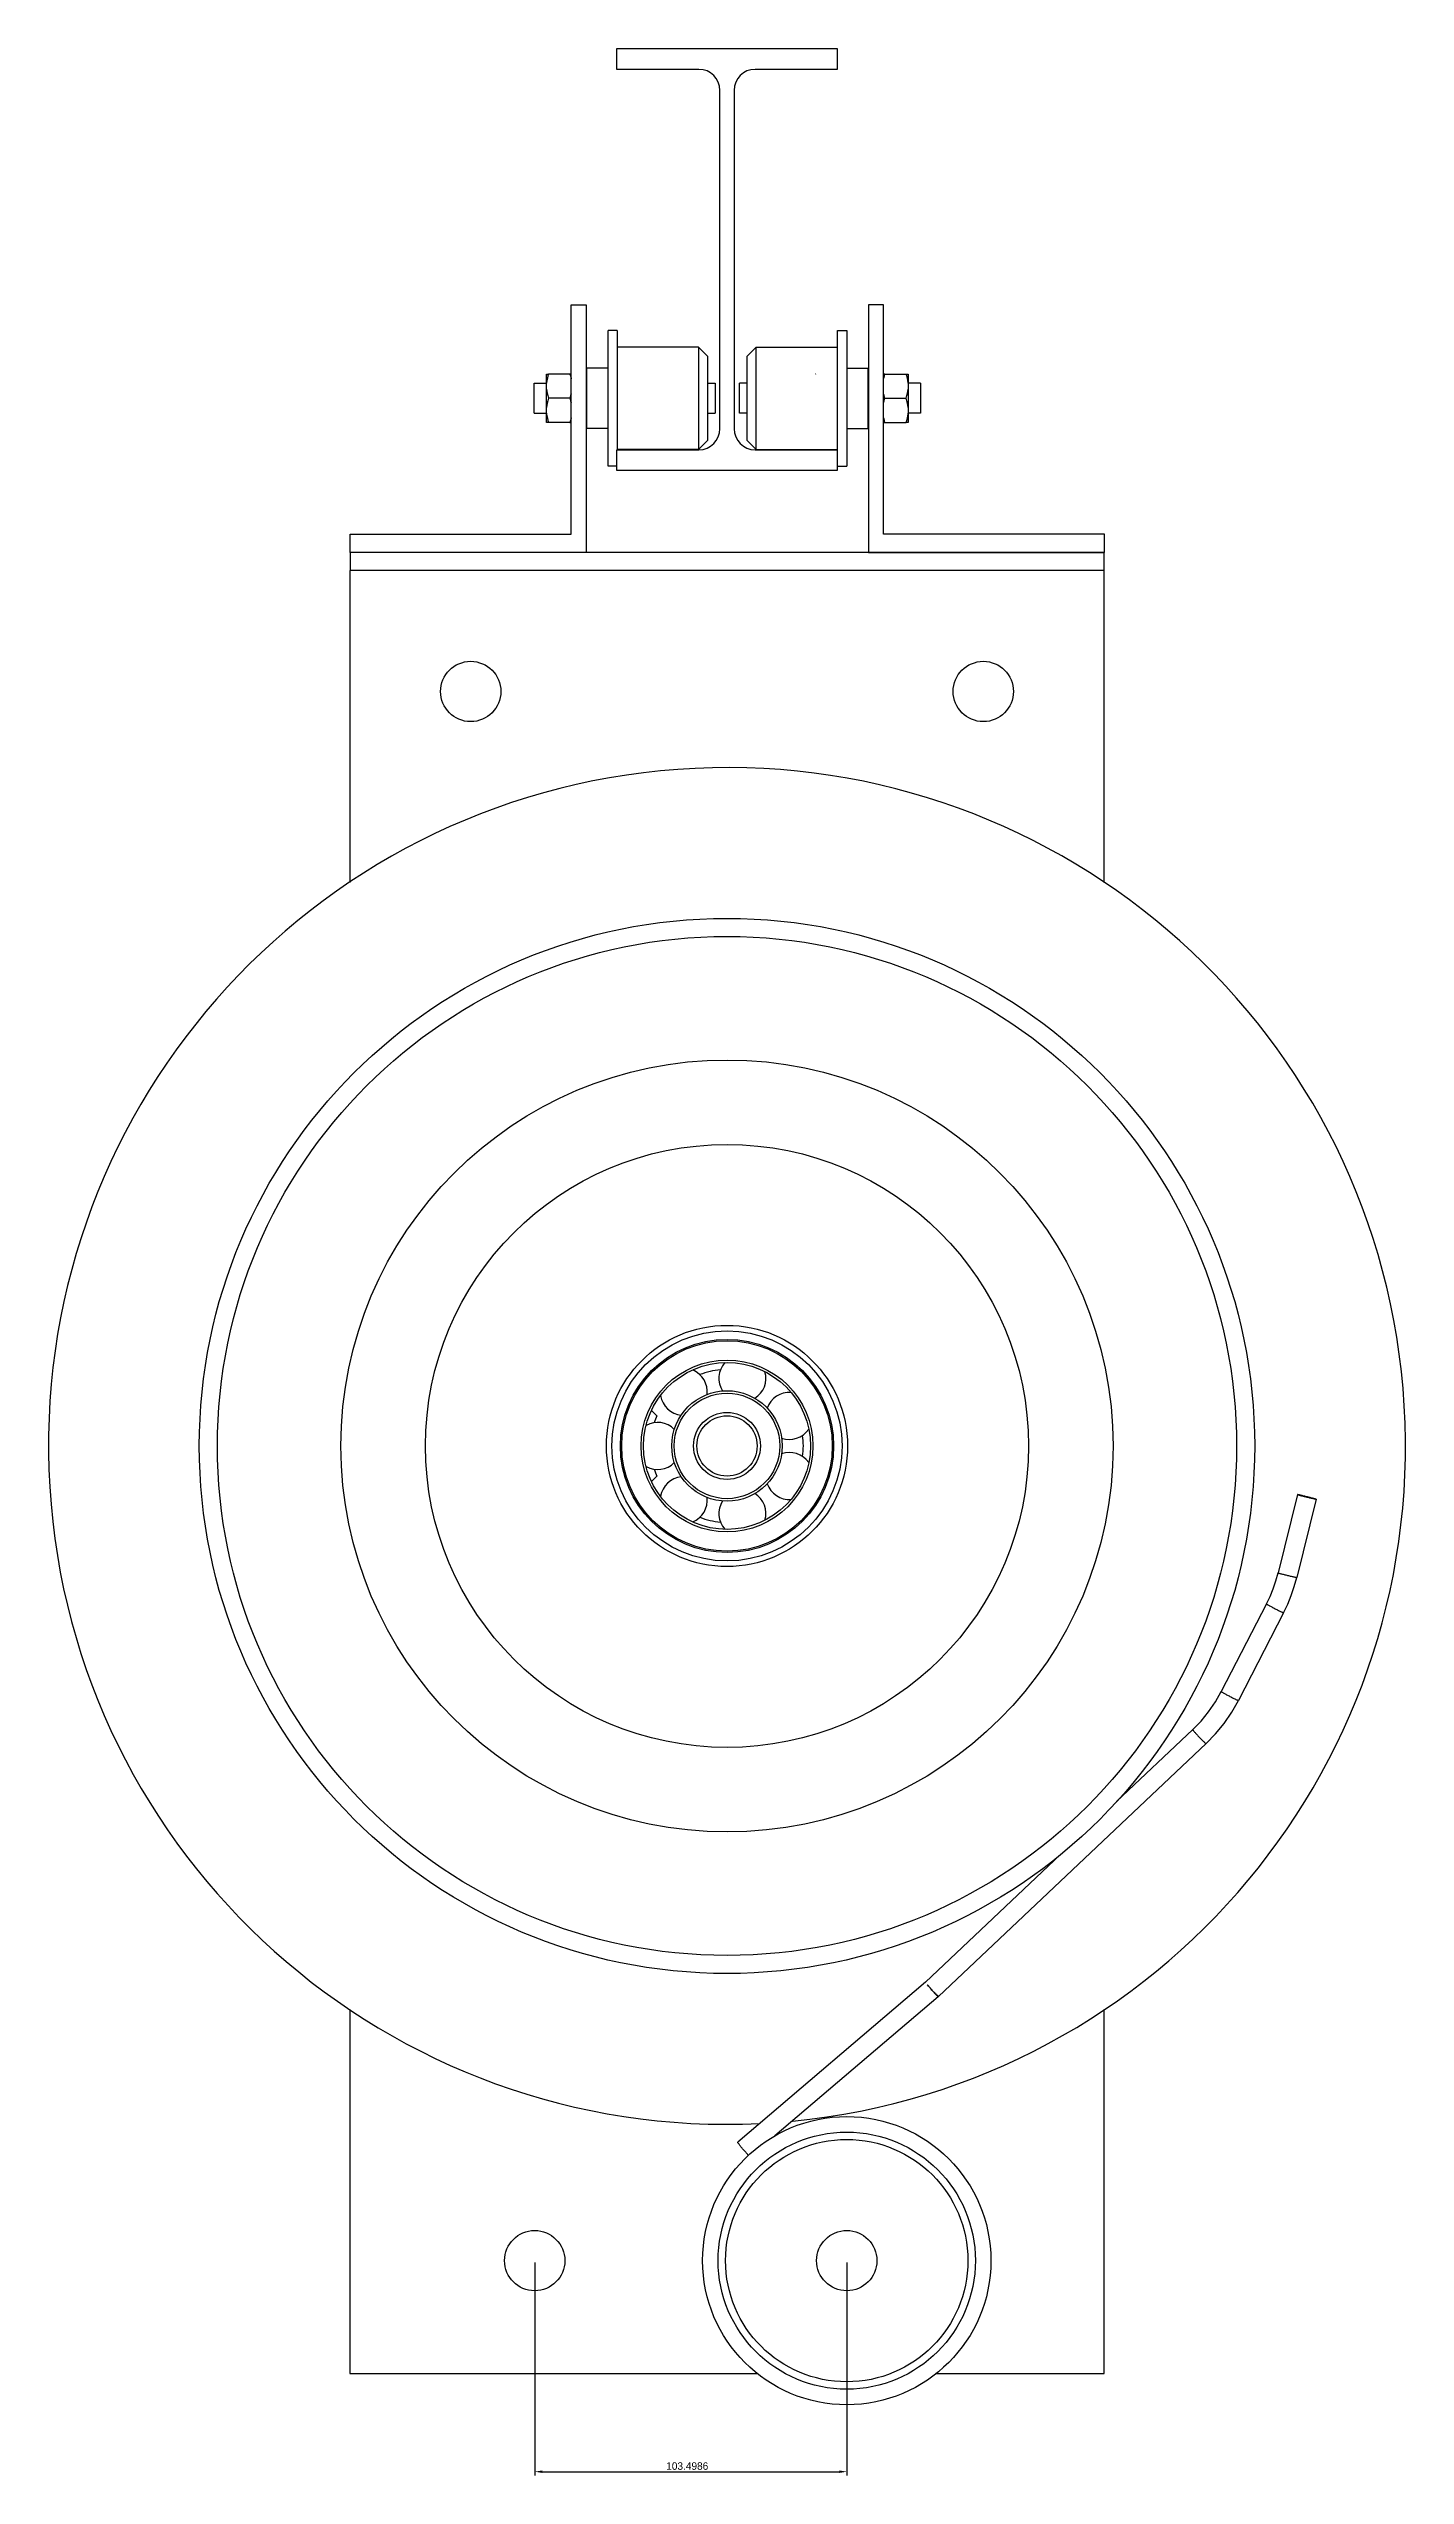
# Model space of a CAD drawing. Extents: x -8712 to 1826, y -2785 to 399.
# Drawn here: x -4995 to -4545, y -566 to 239 of the extents above; entities that cross this region are included whole.
import ezdxf

# ---------------------------------------------------------------- set-up
doc = ezdxf.new("R2010")
doc.units = 0
doc.layers.get('0').update_dxf_attribs({"linetype": 'CONTINUOUS'})
doc.layers.get('DEFPOINTS').update_dxf_attribs({"linetype": 'CONTINUOUS'})
doc.layers.add('DIMENSION', color=7, linetype='CONTINUOUS')
doc.dimstyles.new('ISO-25', dxfattribs={"dimtxt": 2.5, "dimasz": 2.5, "dimexe": 1.25, "dimexo": 0.625, "dimtad": 1, "dimcen": 2.5, "dimazin": 3, "dimtfac": 1, "dimtmove": 0, "dimatfit": 3})

msp = doc.modelspace()

# ---------------------------------------------------------------- blocks, each defined once
blk = doc.blocks.new('*D2')
at = {"layer": 'DEFPOINTS', "color": 0}
for p in [(-4833.560774, -494.670514), (-4730.06222, -494.670514), (-4730.06222, -564.670514)]:
    blk.add_point(p, dxfattribs=at)
at = {"layer": 'DIMENSION', "color": 0}
for p, q in [((-4833.560774, -495.295514), (-4833.560774, -565.920514)), ((-4730.06222, -495.295514), (-4730.06222, -565.920514)), ((-4831.060774, -564.670514), (-4732.56222, -564.670514))]:
    blk.add_line(p, q, dxfattribs=at)
for points in [[(-4831.060774, -564.253847), (-4831.060774, -565.087181), (-4833.560774, -564.670514)], [(-4732.56222, -565.087181), (-4732.56222, -564.253847), (-4730.06222, -564.670514)]]:
    blk.add_solid(points, dxfattribs=at)
at = {"layer": 'DIMENSION', "color": 0, "linetype": 'CONTINUOUS'}
blk.add_text('103.4986', height=2.5, dxfattribs=at).set_placement((-4789.936497, -564.045514))

# ---------------------------------------------------------------- dimensions: what is measured, and where the dimension line sits
at = {"layer": 'DIMENSION'}
dim = msp.add_linear_dim(base=(-4730.06222, -564.670514), p1=(-4833.560774, -494.670514), p2=(-4730.06222, -494.670514), dimstyle='ISO-25', override={"dimlfac": 1, "dimsah": 1, "dimtolj": 1}, dxfattribs=at)
dim.commit()
dim.dimension.update_dxf_attribs({"geometry": '*D2', "text_midpoint": (-4781.811497, -562.795514)})

# ---------------------------------------------------------------- linework, layer by layer
at = {"color": 1}
for p, q in [((-4806.279032, 239.083964), (-4733.279032, 239.083964)), ((-4806.279032, 232.183964), (-4806.279032, 239.083964)), ((-4733.279032, 239.083964), (-4733.279032, 232.183964)), ((-4779.129032, 232.183964), (-4806.279032, 232.183964)), ((-4733.279032, 232.183964), (-4760.429032, 232.183964)), ((-4772.129032, 112.983964), (-4772.129032, 225.183964)), ((-4767.429032, 225.183964), (-4767.429032, 112.983964)), ((-4821.474561, 154.084363), (-4816.474561, 154.084363)), ((-4821.474561, 77.96319), (-4821.474561, 154.084363)), ((-4816.474561, 154.084363), (-4816.474561, 71.96319)), ((-4722.837036, 154.084363), (-4722.837036, 71.96319)), ((-4717.837036, 154.084363), (-4722.837036, 154.084363)), ((-4717.837036, 77.96319), (-4717.837036, 154.084363)), ((-4809.228093, 100.584363), (-4809.228093, 145.584363)), ((-4806.228093, 145.584363), (-4809.228093, 145.584363)), ((-4806.228093, 145.584363), (-4806.228093, 105.983964)), ((-4733.083504, 100.584363), (-4733.083504, 145.584363)), ((-4733.083504, 145.584363), (-4730.083504, 145.584363)), ((-4730.083504, 145.584363), (-4730.083504, 100.584363)), ((-4779.228093, 140.084363), (-4806.228093, 140.084363)), ((-4779.228093, 140.084363), (-4779.228093, 106.084363)), ((-4779.228093, 140.084363), (-4776.228093, 137.084363)), ((-4776.228093, 137.084363), (-4776.228093, 109.084363)), ((-4760.083504, 140.084363), (-4763.083504, 137.084363)), ((-4763.083504, 109.084363), (-4763.083504, 137.084363)), ((-4760.083504, 106.084363), (-4760.083504, 140.084363)), ((-4760.083504, 140.084363), (-4733.083504, 140.084363)), ((-4829.628093, 131.084363), (-4828.959744, 131.084104)), ((-4829.628093, 128.066605), (-4829.628093, 131.084363)), ((-4829.511347, 128.940774), (-4829.611753, 128.228229)), ((-4829.358037, 129.691874), (-4829.511347, 128.940774)), ((-4829.142913, 130.501374), (-4829.358037, 129.691874)), ((-4828.959744, 131.084104), (-4829.142913, 130.501374)), ((-4821.896443, 131.084363), (-4828.959744, 131.084363)), ((-4821.474561, 131.084347), (-4821.896443, 131.084104)), ((-4821.896443, 131.084104), (-4821.713273, 130.501374)), ((-4821.713273, 130.501374), (-4821.49815, 129.691874)), ((-4821.49815, 129.691874), (-4821.474561, 129.576306)), ((-4816.228093, 113.084363), (-4816.228093, 133.084363)), ((-4809.228093, 133.084363), (-4816.228093, 133.084363)), ((-4740.343055, 131.159812), (-4740.404759, 131.098108)), ((-4740.343055, 131.159812), (-4740.348275, 131.154592)), ((-4740.343055, 131.159812), (-4740.348275, 131.154592)), ((-4740.343055, 131.159812), (-4740.348275, 131.154592)), ((-4730.083504, 133.084363), (-4723.083504, 133.084363)), ((-4723.083504, 133.084363), (-4723.083504, 113.084363)), ((-4717.415154, 131.084104), (-4717.837036, 131.084347)), ((-4717.837036, 129.576306), (-4717.813447, 129.691874)), ((-4717.813447, 129.691874), (-4717.598324, 130.501374)), ((-4717.598324, 130.501374), (-4717.415154, 131.084104)), ((-4717.415154, 131.084363), (-4710.351854, 131.084363)), ((-4710.351854, 131.084104), (-4709.683504, 131.084363)), ((-4710.168684, 130.501374), (-4710.351854, 131.084104)), ((-4709.953561, 129.691874), (-4710.168684, 130.501374)), ((-4709.80025, 128.940772), (-4709.953561, 129.691874)), ((-4709.699845, 128.228233), (-4709.80025, 128.940772)), ((-4709.683504, 131.084363), (-4709.683504, 128.066605)), ((-4833.718569, 118.084363), (-4833.718569, 128.084363)), ((-4833.718569, 128.084363), (-4829.628093, 128.084363)), ((-4829.611753, 128.228229), (-4829.628095, 128.066593)), ((-4829.628095, 126.102132), (-4829.550366, 125.46894)), ((-4829.628093, 126.102137), (-4829.628093, 128.06659)), ((-4829.628093, 120.066605), (-4829.628093, 126.102121)), ((-4829.550366, 125.46894), (-4829.41552, 124.732519)), ((-4829.41552, 121.436207), (-4829.550366, 120.699786)), ((-4829.41552, 124.732519), (-4829.22211, 123.945208)), ((-4829.222109, 122.22352), (-4829.41552, 121.436207)), ((-4829.22211, 123.945208), (-4828.959744, 123.084901)), ((-4828.959744, 123.083825), (-4829.222109, 122.22352)), ((-4828.959744, 123.084901), (-4828.959744, 123.083825)), ((-4821.896443, 123.084363), (-4828.959744, 123.084363)), ((-4821.634077, 123.945208), (-4821.896443, 123.084901)), ((-4821.896443, 123.084901), (-4821.896443, 123.083825)), ((-4821.896443, 123.083825), (-4821.634077, 122.22352)), ((-4821.474561, 124.594548), (-4821.634077, 123.945208)), ((-4821.634077, 122.22352), (-4821.474561, 121.574178)), ((-4816.474561, 128.084363), (-4816.228093, 128.084363)), ((-4776.228093, 128.084363), (-4773.718569, 128.084363)), ((-4773.718569, 128.084363), (-4773.718569, 118.084363)), ((-4765.593028, 118.084363), (-4765.593028, 128.084363)), ((-4763.083504, 128.084363), (-4765.593028, 128.084363)), ((-4722.837036, 128.084363), (-4723.083504, 128.084363)), ((-4717.67752, 123.945206), (-4717.837036, 124.594548)), ((-4717.837036, 121.574178), (-4717.67752, 122.223519)), ((-4717.415154, 123.084901), (-4717.67752, 123.945206)), ((-4717.67752, 122.223519), (-4717.415154, 123.083825)), ((-4717.415154, 123.083825), (-4717.415154, 123.084901)), ((-4717.415154, 123.084363), (-4710.351854, 123.084363)), ((-4710.351854, 123.084901), (-4710.089488, 123.945206)), ((-4710.351854, 123.083825), (-4710.351854, 123.084901)), ((-4710.089488, 122.223519), (-4710.351854, 123.083825)), ((-4710.089488, 123.945206), (-4709.896078, 124.732519)), ((-4709.896078, 121.436207), (-4710.089488, 122.223519)), ((-4709.896078, 124.732519), (-4709.761231, 125.46894)), ((-4709.761231, 120.699786), (-4709.896078, 121.436207)), ((-4709.761231, 125.46894), (-4709.683502, 126.102132)), ((-4709.683502, 128.066593), (-4709.699845, 128.228233)), ((-4705.593028, 128.084363), (-4709.683504, 128.084363)), ((-4709.683504, 128.06659), (-4709.683504, 126.102137)), ((-4709.683504, 126.102121), (-4709.683504, 120.066605)), ((-4705.593028, 128.084363), (-4705.593028, 118.084363)), ((-4833.718569, 118.084363), (-4829.628095, 118.084363)), ((-4829.550366, 120.699786), (-4829.628095, 120.066594)), ((-4829.628095, 118.102133), (-4829.611752, 117.940493)), ((-4829.628093, 118.102137), (-4829.628093, 120.06659)), ((-4829.628093, 115.084363), (-4829.628093, 118.102121)), ((-4828.959744, 115.084622), (-4829.628093, 115.084363)), ((-4829.611752, 117.940493), (-4829.511347, 117.227954)), ((-4829.511347, 117.227954), (-4829.358037, 116.476853)), ((-4829.358037, 116.476853), (-4829.142913, 115.667352)), ((-4829.142913, 115.667352), (-4828.959744, 115.084622)), ((-4821.896443, 115.084363), (-4828.959744, 115.084363)), ((-4821.896443, 115.084363), (-4828.959744, 115.084363)), ((-4821.896443, 115.084363), (-4828.959744, 115.084363)), ((-4821.896443, 115.084363), (-4828.959744, 115.084363)), ((-4821.713273, 115.667352), (-4821.896443, 115.084622)), ((-4821.896443, 115.084622), (-4821.474561, 115.084379)), ((-4821.49815, 116.476853), (-4821.713273, 115.667352)), ((-4821.474561, 116.592421), (-4821.49815, 116.476853)), ((-4816.474561, 118.084363), (-4816.228093, 118.084363)), ((-4809.228093, 113.084363), (-4816.228093, 113.084363)), ((-4776.228093, 118.084363), (-4773.718569, 118.084363)), ((-4763.083504, 118.084363), (-4765.593028, 118.084363)), ((-4730.083504, 113.084363), (-4723.083504, 113.084363)), ((-4722.837036, 118.084363), (-4723.083504, 118.084363)), ((-4717.813447, 116.476853), (-4717.837036, 116.592421)), ((-4717.837036, 115.084379), (-4717.415154, 115.084622)), ((-4717.598324, 115.667352), (-4717.813447, 116.476853)), ((-4717.415154, 115.084622), (-4717.598324, 115.667352)), ((-4717.415154, 115.084363), (-4710.351854, 115.084363)), ((-4717.415154, 115.084363), (-4710.351854, 115.084363)), ((-4717.415154, 115.084363), (-4710.351854, 115.084363)), ((-4717.415154, 115.084363), (-4710.351854, 115.084363)), ((-4710.351854, 115.084622), (-4710.168684, 115.667352)), ((-4709.683504, 115.084363), (-4710.351854, 115.084622)), ((-4710.168684, 115.667352), (-4709.953561, 116.476853)), ((-4709.953561, 116.476853), (-4709.80025, 117.227953)), ((-4709.80025, 117.227953), (-4709.699844, 117.940497)), ((-4709.683502, 120.066594), (-4709.761231, 120.699786)), ((-4709.699844, 117.940497), (-4709.683502, 118.102133)), ((-4709.683504, 120.06659), (-4709.683504, 118.102137)), ((-4709.683504, 118.102121), (-4709.683504, 115.084363)), ((-4705.593028, 118.084363), (-4709.683504, 118.084363)), ((-4806.279032, 105.983964), (-4779.129032, 105.983964)), ((-4806.279032, 99.083964), (-4806.279032, 105.983964)), ((-4779.228093, 106.084363), (-4806.228093, 106.084363)), ((-4779.228093, 106.084363), (-4776.228093, 109.084363)), ((-4760.083504, 106.084363), (-4763.083504, 109.084363)), ((-4760.429032, 105.983964), (-4733.279032, 105.983964)), ((-4760.083504, 106.084363), (-4733.083504, 106.084363)), ((-4733.279032, 105.983964), (-4733.279032, 99.083964)), ((-4806.279032, 100.584363), (-4809.228093, 100.584363)), ((-4733.279032, 99.083964), (-4806.279032, 99.083964)), ((-4733.083504, 100.584363), (-4730.083504, 100.584363)), ((-4894.779032, 77.96319), (-4821.474561, 77.96319)), ((-4894.779032, 71.96319), (-4894.779032, 77.96319)), ((-4644.532565, 77.96319), (-4717.837036, 77.96319)), ((-4644.532565, 71.96319), (-4644.532565, 77.96319)), ((-4894.779032, 65.96319), (-4894.902266, 65.96319)), ((-4894.902266, 65.96319), (-4894.902266, -37.49442)), ((-4816.474561, 71.96319), (-4894.779032, 71.96319)), ((-4894.779032, 71.96319), (-4894.779032, 65.96319)), ((-4644.779032, 71.96319), (-4894.779032, 71.96319)), ((-4644.779032, 65.96319), (-4894.779032, 65.96319)), ((-4722.837036, 71.96319), (-4644.532565, 71.96319)), ((-4644.779032, 71.96319), (-4644.779032, 65.96319)), ((-4644.655799, 65.96319), (-4644.779032, 65.96319)), ((-4644.655799, -37.49442), (-4644.655799, 65.96319)), ((-4793.047231, -214.43055), (-4794.802264, -212.675517)), ((-4794.802264, -236.185584), (-4793.047231, -234.43055)), ((-4580.634927, -240.55967), (-4587.023949, -266.545619)), ((-4580.625343, -240.558458), (-4580.634927, -240.55967)), ((-4580.634927, -240.55967), (-4580.614589, -240.568232)), ((-4580.585929, -240.564607), (-4580.625343, -240.558458)), ((-4580.614589, -240.568232), (-4580.564525, -240.584061)), ((-4580.517065, -240.578058), (-4580.585929, -240.564607)), ((-4580.564525, -240.584061), (-4580.485218, -240.607004)), ((-4580.419414, -240.598682), (-4580.517065, -240.578058)), ((-4580.485218, -240.607004), (-4580.37743, -240.636842)), ((-4580.293917, -240.62628), (-4580.419414, -240.598682)), ((-4580.37743, -240.636842), (-4580.2422, -240.673285)), ((-4580.141781, -240.660585), (-4580.293917, -240.62628)), ((-4580.2422, -240.673285), (-4580.08083, -240.715985)), ((-4579.964474, -240.701269), (-4580.141781, -240.660585)), ((-4580.08083, -240.715985), (-4579.894875, -240.764528)), ((-4579.763701, -240.747938), (-4579.964474, -240.701269)), ((-4579.894875, -240.764528), (-4579.686124, -240.818448)), ((-4579.541396, -240.800144), (-4579.763701, -240.747938)), ((-4579.686124, -240.818448), (-4579.45659, -240.877226)), ((-4579.299701, -240.857384), (-4579.541396, -240.800144)), ((-4579.45659, -240.877226), (-4579.208481, -240.940295)), ((-4579.040943, -240.919106), (-4579.299701, -240.857384)), ((-4579.208481, -240.940295), (-4578.944188, -241.007048)), ((-4578.767614, -240.984716), (-4579.040943, -240.919106)), ((-4578.944188, -241.007048), (-4578.666255, -241.076842)), ((-4578.482346, -241.053582), (-4578.767614, -240.984716)), ((-4578.666255, -241.076842), (-4578.37736, -241.149005)), ((-4578.187887, -241.125042), (-4578.482346, -241.053582)), ((-4578.37736, -241.149005), (-4578.080285, -241.222842)), ((-4577.887072, -241.198406), (-4578.187887, -241.125042)), ((-4578.080285, -241.222842), (-4577.77789, -241.297642)), ((-4577.582798, -241.272968), (-4577.887072, -241.198406)), ((-4577.77789, -241.297642), (-4577.473089, -241.372684)), ((-4577.277996, -241.348011), (-4577.582798, -241.272968)), ((-4577.473089, -241.372684), (-4577.168815, -241.447246)), ((-4576.975602, -241.42281), (-4577.277996, -241.348011)), ((-4577.168815, -241.447246), (-4576.868, -241.52061)), ((-4576.678526, -241.496647), (-4576.975602, -241.42281)), ((-4576.389632, -241.56881), (-4576.678526, -241.496647)), ((-4574.42096, -242.085982), (-4580.809982, -268.071931)), ((-4576.868, -241.52061), (-4576.573541, -241.59207)), ((-4576.573541, -241.59207), (-4576.288273, -241.660936)), ((-4576.111699, -241.638605), (-4576.389632, -241.56881)), ((-4576.288273, -241.660936), (-4576.014944, -241.726546)), ((-4575.847406, -241.705357), (-4576.111699, -241.638605)), ((-4576.014944, -241.726546), (-4575.756186, -241.788268)), ((-4575.599297, -241.768426), (-4575.847406, -241.705357)), ((-4575.756186, -241.788268), (-4575.514491, -241.845508)), ((-4575.369763, -241.827204), (-4575.599297, -241.768426)), ((-4575.514491, -241.845508), (-4575.292186, -241.897714)), ((-4575.161012, -241.881124), (-4575.369763, -241.827204)), ((-4575.292186, -241.897714), (-4575.091413, -241.944383)), ((-4574.975057, -241.929667), (-4575.161012, -241.881124)), ((-4575.091413, -241.944383), (-4574.914105, -241.985067)), ((-4574.813687, -241.972367), (-4574.975057, -241.929667)), ((-4574.914105, -241.985067), (-4574.76197, -242.019372)), ((-4574.678457, -242.00881), (-4574.813687, -241.972367)), ((-4574.76197, -242.019372), (-4574.636473, -242.04697)), ((-4574.570669, -242.038648), (-4574.678457, -242.00881)), ((-4574.636473, -242.04697), (-4574.538822, -242.067594)), ((-4574.491361, -242.061591), (-4574.570669, -242.038648)), ((-4574.538822, -242.067594), (-4574.469958, -242.081045)), ((-4574.441298, -242.07742), (-4574.491361, -242.061591)), ((-4574.469958, -242.081045), (-4574.430544, -242.087194)), ((-4574.42096, -242.085982), (-4574.441298, -242.07742)), ((-4574.430544, -242.087194), (-4574.42096, -242.085982)), ((-4589.688385, -274.349215), (-4588.648214, -271.801832)), ((-4588.648214, -271.801832), (-4587.759044, -269.197633)), ((-4587.759044, -269.197633), (-4587.023949, -266.545619)), ((-4587.023949, -266.545619), (-4587.003611, -266.554181)), ((-4587.003611, -266.554181), (-4586.953548, -266.57001)), ((-4586.953548, -266.57001), (-4586.87424, -266.592953)), ((-4586.87424, -266.592953), (-4586.766452, -266.62279)), ((-4586.766452, -266.62279), (-4586.631222, -266.659234)), ((-4586.631222, -266.659234), (-4586.469852, -266.701933)), ((-4586.469852, -266.701933), (-4586.283897, -266.750477)), ((-4586.283897, -266.750477), (-4586.075146, -266.804397)), ((-4586.075146, -266.804397), (-4585.845612, -266.863175)), ((-4585.845612, -266.863175), (-4585.597503, -266.926243)), ((-4585.597503, -266.926243), (-4585.33321, -266.992996)), ((-4585.33321, -266.992996), (-4585.055277, -267.06279)), ((-4585.055277, -267.06279), (-4584.766383, -267.134953)), ((-4584.766383, -267.134953), (-4584.469307, -267.20879)), ((-4584.469307, -267.20879), (-4584.166913, -267.28359)), ((-4584.166913, -267.28359), (-4583.862111, -267.358633)), ((-4583.862111, -267.358633), (-4583.557837, -267.433195)), ((-4583.557837, -267.433195), (-4583.257022, -267.506559)), ((-4583.257022, -267.506559), (-4582.962563, -267.578018)), ((-4582.962563, -267.578018), (-4582.677295, -267.646885)), ((-4582.677295, -267.646885), (-4582.403966, -267.712495)), ((-4582.655226, -274.043246), (-4581.645086, -271.084748)), ((-4582.403966, -267.712495), (-4582.145208, -267.774217)), ((-4582.145208, -267.774217), (-4581.903513, -267.831457)), ((-4581.903513, -267.831457), (-4581.681208, -267.883663)), ((-4581.681208, -267.883663), (-4581.480435, -267.930332)), ((-4581.645086, -271.084748), (-4580.809982, -268.071931)), ((-4581.480435, -267.930332), (-4581.303128, -267.971015)), ((-4581.303128, -267.971015), (-4581.150992, -268.005321)), ((-4581.150992, -268.005321), (-4581.025495, -268.032919)), ((-4581.025495, -268.032919), (-4580.927844, -268.053543)), ((-4580.927844, -268.053543), (-4580.85898, -268.066994)), ((-4580.85898, -268.066994), (-4580.819566, -268.073143)), ((-4580.819566, -268.073143), (-4580.809982, -268.071931)), ((-4590.875963, -276.830979), (-4605.863096, -305.926967)), ((-4585.186059, -279.756602), (-4600.173192, -308.85259)), ((-4590.875963, -276.830979), (-4589.688385, -274.349215)), ((-4590.875963, -276.830979), (-4590.859417, -276.849664)), ((-4590.859417, -276.849664), (-4590.815632, -276.882257)), ((-4590.815632, -276.882257), (-4590.745029, -276.928443)), ((-4590.745029, -276.928443), (-4590.648289, -276.987779)), ((-4590.648289, -276.987779), (-4590.526342, -277.059693)), ((-4590.526342, -277.059693), (-4590.380365, -277.143491)), ((-4590.380365, -277.143491), (-4590.211762, -277.238367)), ((-4590.211762, -277.238367), (-4590.022157, -277.343408)), ((-4590.022157, -277.343408), (-4589.813376, -277.457601)), ((-4589.813376, -277.457601), (-4589.58743, -277.579848)), ((-4589.58743, -277.579848), (-4589.346495, -277.70897)), ((-4589.346495, -277.70897), (-4589.092891, -277.843724)), ((-4589.092891, -277.843724), (-4588.829061, -277.982813)), ((-4588.829061, -277.982813), (-4588.557545, -278.124896)), ((-4588.557545, -278.124896), (-4588.280958, -278.268606)), ((-4588.280958, -278.268606), (-4588.001964, -278.412558)), ((-4588.001964, -278.412558), (-4587.72325, -278.555367)), ((-4587.72325, -278.555367), (-4587.4475, -278.695657)), ((-4587.4475, -278.695657), (-4587.177369, -278.832076)), ((-4587.177369, -278.832076), (-4586.915459, -278.963312)), ((-4586.915459, -278.963312), (-4586.664293, -279.088099)), ((-4586.664293, -279.088099), (-4586.426289, -279.205237)), ((-4586.426289, -279.205237), (-4586.203739, -279.313597)), ((-4586.203739, -279.313597), (-4585.998787, -279.412136)), ((-4585.998787, -279.412136), (-4585.813406, -279.499905)), ((-4585.813406, -279.499905), (-4585.649382, -279.576058)), ((-4585.649382, -279.576058), (-4585.508294, -279.639862)), ((-4585.508294, -279.639862), (-4585.391502, -279.690703)), ((-4585.391502, -279.690703), (-4585.30013, -279.72809)), ((-4585.30013, -279.72809), (-4585.235057, -279.751665)), ((-4585.235057, -279.751665), (-4585.196911, -279.7612)), ((-4585.196911, -279.7612), (-4585.186059, -279.756602)), ((-4585.186059, -279.756602), (-4583.836912, -276.937198)), ((-4583.836912, -276.937198), (-4582.655226, -274.043246)), ((-4612.563732, -315.675764), (-4610.058832, -312.619437)), ((-4610.058832, -312.619437), (-4607.81996, -309.362087)), ((-4607.81996, -309.362087), (-4605.863096, -305.926967)), ((-4605.863096, -305.926967), (-4605.84655, -305.945652)), ((-4605.84655, -305.945652), (-4605.802765, -305.978245)), ((-4605.802765, -305.978245), (-4605.732162, -306.024431)), ((-4605.732162, -306.024431), (-4605.635422, -306.083767)), ((-4605.635422, -306.083767), (-4605.513475, -306.15568)), ((-4605.513475, -306.15568), (-4605.367498, -306.239479)), ((-4605.367498, -306.239479), (-4605.198895, -306.334355)), ((-4605.198895, -306.334355), (-4605.00929, -306.439396)), ((-4605.00929, -306.439396), (-4604.800509, -306.553589)), ((-4604.939753, -316.455563), (-4602.396284, -312.755054)), ((-4604.800509, -306.553589), (-4604.574563, -306.675836)), ((-4604.574563, -306.675836), (-4604.333628, -306.804958)), ((-4604.333628, -306.804958), (-4604.080024, -306.939712)), ((-4604.080024, -306.939712), (-4603.816194, -307.0788)), ((-4603.816194, -307.0788), (-4603.544678, -307.220884)), ((-4603.544678, -307.220884), (-4603.268091, -307.364594)), ((-4603.268091, -307.364594), (-4602.989097, -307.508546)), ((-4602.989097, -307.508546), (-4602.710383, -307.651355)), ((-4602.710383, -307.651355), (-4602.434633, -307.791645)), ((-4602.434633, -307.791645), (-4602.164502, -307.928064)), ((-4602.396284, -312.755054), (-4600.173192, -308.85259)), ((-4602.164502, -307.928064), (-4601.902592, -308.059299)), ((-4601.902592, -308.059299), (-4601.651426, -308.184087)), ((-4601.651426, -308.184087), (-4601.413422, -308.301225)), ((-4601.413422, -308.301225), (-4601.190872, -308.409585)), ((-4601.190872, -308.409585), (-4600.98592, -308.508124)), ((-4600.98592, -308.508124), (-4600.800539, -308.595893)), ((-4600.800539, -308.595893), (-4600.636515, -308.672046)), ((-4600.636515, -308.672046), (-4600.495427, -308.73585)), ((-4600.495427, -308.73585), (-4600.378635, -308.786691)), ((-4600.378635, -308.786691), (-4600.287262, -308.824078)), ((-4600.287262, -308.824078), (-4600.22219, -308.847653)), ((-4600.22219, -308.847653), (-4600.184044, -308.857187)), ((-4600.184044, -308.857187), (-4600.173192, -308.85259)), ((-4615.316778, -318.509252), (-4640.560524, -342.385391)), ((-4615.316778, -318.509252), (-4612.563732, -315.675764)), ((-4615.316778, -318.509252), (-4615.309537, -318.540321)), ((-4615.309537, -318.540321), (-4615.28116, -318.593422)), ((-4615.28116, -318.593422), (-4615.231921, -318.668042)), ((-4615.231921, -318.668042), (-4615.162293, -318.763464)), ((-4615.162293, -318.763464), (-4615.072949, -318.878768)), ((-4615.072949, -318.878768), (-4614.964747, -319.012844)), ((-4614.964747, -319.012844), (-4614.838731, -319.1644)), ((-4614.838731, -319.1644), (-4614.696113, -319.331978)), ((-4614.696113, -319.331978), (-4614.538267, -319.513962)), ((-4614.538267, -319.513962), (-4614.366713, -319.708602)), ((-4614.366713, -319.708602), (-4614.183104, -319.914021)), ((-4614.183104, -319.914021), (-4613.989208, -320.128242)), ((-4613.989208, -320.128242), (-4613.786891, -320.349202)), ((-4613.786891, -320.349202), (-4613.578103, -320.574773)), ((-4613.578103, -320.574773), (-4613.364854, -320.802782)), ((-4613.364854, -320.802782), (-4613.149198, -321.031033)), ((-4613.149198, -321.031033), (-4612.933212, -321.257329)), ((-4612.933212, -321.257329), (-4612.718976, -321.47949)), ((-4612.718976, -321.47949), (-4612.508552, -321.695376)), ((-4612.508552, -321.695376), (-4612.303968, -321.902909)), ((-4612.303968, -321.902909), (-4612.107194, -322.10009)), ((-4610.913036, -323.146681), (-4607.785441, -319.9277)), ((-4607.785441, -319.9277), (-4604.939753, -316.455563)), ((-4610.913036, -323.146681), (-4699.582784, -407.01265)), ((-4612.107194, -322.10009), (-4611.920125, -322.285019)), ((-4611.920125, -322.285019), (-4611.744562, -322.455916)), ((-4611.744562, -322.455916), (-4611.582197, -322.611135)), ((-4611.582197, -322.611135), (-4611.434592, -322.749181)), ((-4611.434592, -322.749181), (-4611.303169, -322.868725)), ((-4611.303169, -322.868725), (-4611.189195, -322.968615)), ((-4611.189195, -322.968615), (-4611.093766, -323.047889)), ((-4611.093766, -323.047889), (-4611.017802, -323.105785)), ((-4611.017802, -323.105785), (-4610.962034, -323.141743)), ((-4610.962034, -323.141743), (-4610.927, -323.155419)), ((-4610.927, -323.155419), (-4610.913036, -323.146681)), ((-4659.184719, -360.000599), (-4703.927038, -402.318955)), ((-4703.926635, -402.318574), (-4766.215656, -455.398922)), ((-4699.705412, -407.122758), (-4753.881243, -453.289352)), ((-4703.365861, -403.197947), (-4703.367625, -403.195874)), ((-4703.208015, -403.379931), (-4703.365861, -403.197947)), ((-4703.289464, -403.125427), (-4703.28769, -403.127757)), ((-4703.28769, -403.127757), (-4703.139557, -403.318463)), ((-4703.036462, -403.574571), (-4703.208015, -403.379931)), ((-4703.139557, -403.318463), (-4702.978376, -403.522415)), ((-4702.852852, -403.77999), (-4703.036462, -403.574571)), ((-4702.978376, -403.522415), (-4702.805698, -403.73765)), ((-4702.658956, -403.994211), (-4702.852852, -403.77999)), ((-4702.805698, -403.73765), (-4702.623187, -403.962094)), ((-4702.456639, -404.215171), (-4702.658956, -403.994211)), ((-4702.623187, -403.962094), (-4702.4326, -404.193586)), ((-4702.247851, -404.440742), (-4702.456639, -404.215171)), ((-4702.4326, -404.193586), (-4702.235774, -404.429897)), ((-4702.034603, -404.668751), (-4702.247851, -404.440742)), ((-4702.235774, -404.429897), (-4702.034603, -404.668751)), ((-4701.818947, -404.897002), (-4702.034603, -404.668751)), ((-4702.034603, -404.668751), (-4701.831024, -404.907847)), ((-4701.831024, -404.907847), (-4701.626999, -405.144883)), ((-4701.60296, -405.123298), (-4701.818947, -404.897002)), ((-4701.626999, -405.144883), (-4701.424493, -405.377577)), ((-4701.388724, -405.345459), (-4701.60296, -405.123298)), ((-4701.424493, -405.377577), (-4701.225455, -405.603686)), ((-4701.178301, -405.561346), (-4701.388724, -405.345459)), ((-4701.225455, -405.603686), (-4701.031803, -405.821034)), ((-4700.973717, -405.768878), (-4701.178301, -405.561346)), ((-4701.031803, -405.821034), (-4700.8454, -406.027528)), ((-4700.776943, -405.966059), (-4700.973717, -405.768878)), ((-4700.8454, -406.027528), (-4700.668044, -406.221178)), ((-4700.589873, -406.150988), (-4700.776943, -405.966059)), ((-4700.668044, -406.221178), (-4700.501441, -406.40012)), ((-4700.414311, -406.321885), (-4700.589873, -406.150988)), ((-4700.501441, -406.40012), (-4700.347196, -406.562631)), ((-4700.251945, -406.477104), (-4700.414311, -406.321885)), ((-4700.347196, -406.562631), (-4700.206794, -406.707145)), ((-4700.10434, -406.61515), (-4700.251945, -406.477104)), ((-4700.206794, -406.707145), (-4700.081589, -406.83227)), ((-4699.972918, -406.734694), (-4700.10434, -406.61515)), ((-4700.081589, -406.83227), (-4699.972784, -406.936803)), ((-4699.858943, -406.834584), (-4699.972918, -406.734694)), ((-4699.972784, -406.936803), (-4699.881429, -407.019735)), ((-4699.881429, -407.019735), (-4699.808404, -407.080269)), ((-4699.84594, -406.856014), (-4699.863307, -406.83076)), ((-4699.763514, -406.913858), (-4699.858943, -406.834584)), ((-4699.781483, -406.956078), (-4699.84594, -406.856014)), ((-4699.808404, -407.080269), (-4699.75441, -407.117821)), ((-4699.736318, -407.034357), (-4699.781483, -406.956078)), ((-4699.68755, -406.971754), (-4699.763514, -406.913858)), ((-4699.75441, -407.117821), (-4699.719969, -407.132029)), ((-4699.710879, -407.090095), (-4699.736318, -407.034357)), ((-4699.719969, -407.132029), (-4699.705412, -407.122758)), ((-4699.705412, -407.122758), (-4699.710879, -407.090095)), ((-4699.631783, -407.007713), (-4699.68755, -406.971754)), ((-4699.596748, -407.021388), (-4699.631783, -407.007713)), ((-4699.582784, -407.01265), (-4699.596748, -407.021388)), ((-4894.902266, -411.366681), (-4894.902266, -532.055504)), ((-4644.655799, -532.055504), (-4644.655799, -411.366681)), ((-4766.210189, -455.431584), (-4766.215656, -455.398922)), ((-4766.18475, -455.487323), (-4766.210189, -455.431584)), ((-4766.139585, -455.565601), (-4766.18475, -455.487323)), ((-4766.075128, -455.665665), (-4766.139585, -455.565601)), ((-4765.992, -455.786551), (-4766.075128, -455.665665)), ((-4765.891001, -455.927095), (-4765.992, -455.786551)), ((-4765.773105, -456.085943), (-4765.891001, -455.927095)), ((-4765.639447, -456.261566), (-4765.773105, -456.085943)), ((-4765.491314, -456.452272), (-4765.639447, -456.261566)), ((-4765.330132, -456.656224), (-4765.491314, -456.452272)), ((-4765.157455, -456.871459), (-4765.330132, -456.656224)), ((-4764.974944, -457.095903), (-4765.157455, -456.871459)), ((-4764.784357, -457.327395), (-4764.974944, -457.095903)), ((-4764.58753, -457.563706), (-4764.784357, -457.327395)), ((-4764.386359, -457.80256), (-4764.58753, -457.563706)), ((-4764.182781, -458.041656), (-4764.386359, -457.80256)), ((-4763.978756, -458.278692), (-4764.182781, -458.041656)), ((-4763.77625, -458.511385), (-4763.978756, -458.278692)), ((-4763.577212, -458.737495), (-4763.77625, -458.511385)), ((-4763.383559, -458.954843), (-4763.577212, -458.737495)), ((-4763.197157, -459.161336), (-4763.383559, -458.954843)), ((-4763.019801, -459.354987), (-4763.197157, -459.161336)), ((-4762.853198, -459.533929), (-4763.019801, -459.354987)), ((-4762.698953, -459.696439), (-4762.853198, -459.533929)), ((-4762.63457, -459.762708), (-4762.698953, -459.696439)), ((-4894.902266, -532.055504), (-4759.794212, -532.055504)), ((-4715.4034, -532.055504), (-4715.400132, -532.055504)), ((-4700.330228, -532.055504), (-4644.655799, -532.055504))]:
    msp.add_line(p, q, dxfattribs=at)
for centre, radius in [((-4854.779032, 25.826109), 10), ((-4684.779032, 25.826109), 10), ((-4769.779032, -224.43055), 175), ((-4769.779032, -224.43055), 169), ((-4769.779032, -224.43055), 128.014885), ((-4769.779032, -224.43055), 100), ((-4769.779032, -224.43055), 40), ((-4769.779032, -224.43055), 38.15), ((-4769.779032, -224.43055), 35.35), ((-4769.779032, -224.43055), 34.9), ((-4769.779032, -224.43055), 28.505), ((-4769.779032, -224.43055), 27.68), ((-4769.779032, -224.43055), 18.32), ((-4769.779032, -224.43055), 17.495), ((-4769.779032, -224.43055), 11.1), ((-4769.779032, -224.43055), 10), ((-4730.06222, -494.670514), 47.796805), ((-4730.06222, -494.670514), 42.651136), ((-4730.06222, -494.670514), 40.186429), ((-4833.560774, -494.670514), 10), ((-4730.06222, -494.670514), 10)]:
    msp.add_circle(centre, radius, dxfattribs=at)
for centre, radius, start, end in [((-4779.129032, 225.183964), 7, 0, 90), ((-4760.429032, 225.183964), 7, 90, 180), ((-4779.129032, 112.983964), 7, 270, 0), ((-4760.429032, 112.983964), 7, 180, 270), ((-4769.779032, -224.43055), 225, 275.534922, 272.777556), ((-4784.119298, -206.448426), 7.8, 353.299397, 67.724129), ((-4769.779032, -224.43055), 25.326055, 94.888877, 110.810511), ((-4764.661051, -202.007208), 7.8, 137.888797, 212.394921), ((-4764.661051, -202.007208), 7.8, 301.822114, 16.398534), ((-4784.119298, -206.448426), 7.8, 189.397186, 263.72756), ((-4749.056749, -214.451224), 7.8, 86.335077, 161.025519), ((-4792.779032, -224.43055), 7.8, 44.811535, 119.140313), ((-4769.779032, -224.43055), 25.326055, 156.743363, 162.271546), ((-4749.056749, -214.451224), 7.8, 250.380302, 325.133453), ((-4769.779032, -224.43055), 25.326055, 352.063885, 7.936115), ((-4792.779032, -224.43055), 7.8, 240.859687, 315.188465), ((-4769.779032, -224.43055), 25.326055, 197.728454, 203.256637), ((-4749.056749, -234.409876), 7.8, 34.866547, 109.619698), ((-4784.119298, -242.412674), 7.8, 96.27244, 170.602814), ((-4764.661051, -246.853892), 7.8, 343.601466, 58.177886), ((-4749.056749, -234.409876), 7.8, 198.974481, 273.664923), ((-4784.119298, -242.412674), 7.8, 292.275871, 6.700603), ((-4769.779032, -224.43055), 25.326055, 249.189489, 265.111123), ((-4764.661051, -246.853892), 7.8, 147.605079, 222.111203)]:
    msp.add_arc(centre, radius, start, end, dxfattribs=at)

msp.set_redraw_order([(e.dxf.handle, doc.entitydb.next_handle()) for e in msp.query("TEXT MTEXT ATTDEF DIMENSION ARC_DIMENSION")])  # texts and dimensions are drawn at this point

doc.saveas('drawing.dxf')
